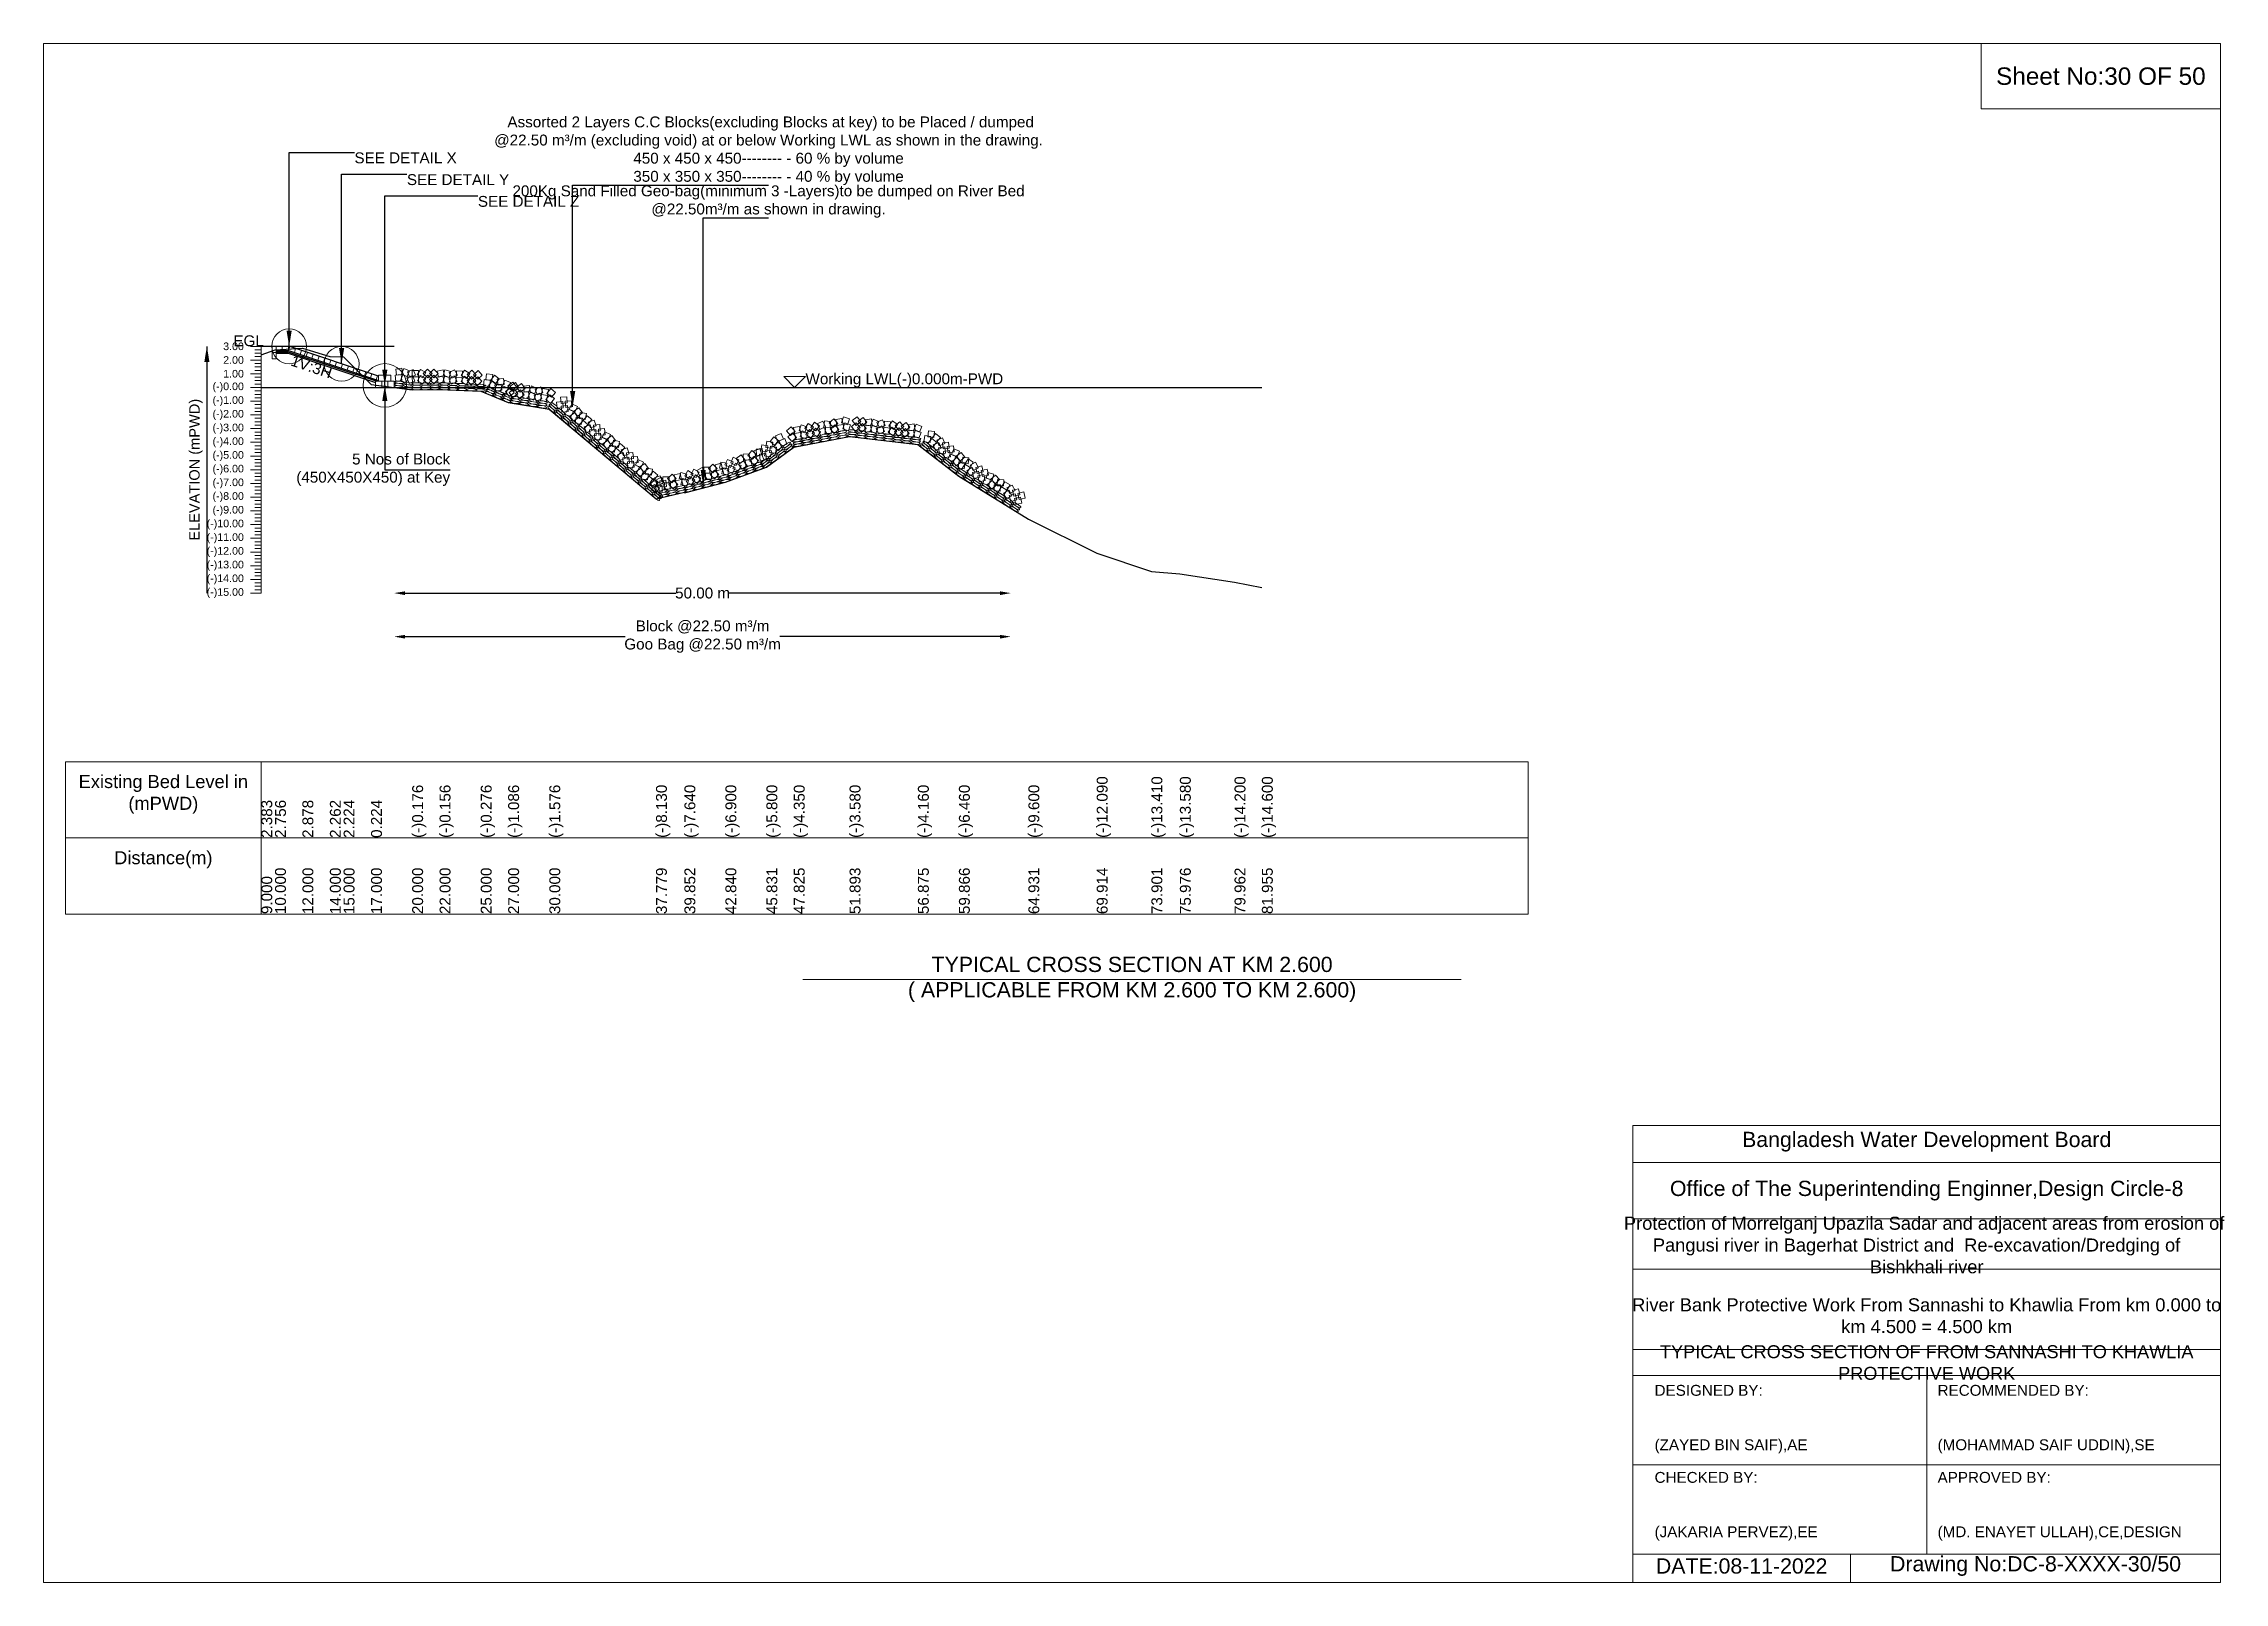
# Model space of a CAD drawing. Header units: inches. Extents: x 89000 to 845017, y -7071 to 0.
# Drawn here: x 535000 to 545017, y -7071 to 0 of the extents above; entities that cross this region are included whole.
import ezdxf

# ---------------------------------------------------------------- set-up
doc = ezdxf.new("R2010")
doc.units = ezdxf.units.IN
doc.header["$LTSCALE"] = 7
doc.header["$MEASUREMENT"] = 0
doc.header["$PDMODE"] = 3
for name, color, linetype, lineweight in [('Cross section Data Border', 7, 'Continuous', 9), ('Cross Section Labels', 7, 'Continuous', 9), ('Existing_Bed_Level for Xsection', 7, 'Continuous', 25), ('Long Section Labels', 7, 'Continuous', 9)]:
    doc.layers.add(name, color=color, linetype=linetype, lineweight=lineweight)
doc.styles.get("Standard").update_dxf_attribs({"font": 'arial.ttf'})
doc.dimstyles.new('Appron Lebeling Style', dxfattribs={"dimtxt": 50, "dimasz": 50, "dimexe": 0.18, "dimexo": 0.0625, "dimgap": 0.09, "dimtad": 0, "dimtih": 1, "dimtoh": 1, "dimdec": 4, "dimzin": 0, "dimdsep": 46, "dimtxsty": 'Standard', "dimcen": 0.09, "dimse1": 1, "dimse2": 1, "dimadec": 0, "dimazin": 0, "dimtfac": 1, "dimtdec": 4, "dimtofl": 0, "dimtmove": 0, "dimatfit": 3, "dimfxl": 1, "dimtolj": 1, "dimtzin": 0, "dimarcsym": 0})
doc.dimstyles.get("Standard").update_dxf_attribs({"dimtxt": 0.18, "dimasz": 0.18, "dimexe": 0.18, "dimexo": 0.0625, "dimgap": 0.09, "dimtad": 0, "dimtih": 1, "dimtoh": 1, "dimdec": 4, "dimzin": 0, "dimdsep": 46, "dimtxsty": 'Standard', "dimcen": 0.09, "dimadec": 0, "dimazin": 0, "dimtfac": 1, "dimtdec": 4, "dimtofl": 0, "dimtmove": 0, "dimatfit": 3, "dimfxl": 1, "dimtolj": 1, "dimtzin": 0, "dimarcsym": 0})

msp = doc.modelspace()

# ---------------------------------------------------------------- texts
at = {"layer": 'Cross section Data Border', "char_height": 60, "width": 800, "attachment_point": 5}
for s, insert in [('Existing Bed Level in (mPWD)', (535550, -3450)), ('Distance(m)', (535550, -3750))]:
    msp.add_mtext(s, dxfattribs=dict(at, insert=insert))
at = {"layer": 'Cross Section Labels'}
for s, insert, char_height, attachment_point in [('Sheet No:30 OF 50', (544450, -150), 80, 5), (' Assorted 2 Layers C.C Blocks(excluding Blocks at key) to be Placed / dumped^J@22.50 m³/m (excluding void) at or below Working LWL as shown in the drawing.^J450 x 450 x 450-------- - 60 % by volume^J350 x 350 x 350-------- - 40 % by volume', (538329.96095, -650), 50, 8), ('SEE DETAIL X', (536427.89043, -500), 50, 1), ('SEE DETAIL Y', (536668.86543, -600), 50, 1), ('SEE DETAIL Z', (536994.89043, -700), 50, 1), ('200Kg Sand Filled Geo-bag(minimum 3 -Layers)to be dumped on River Bed^J@22.50m³/m as shown in drawing.', (538329.96095, -800), 50, 8), ('EGL', (536011.42338, -1391.2), 50, 9), ('Working LWL(-)0.000m-PWD', (538499.84043, -1580.2), 50, 7), ('5 Nos of Block ^J(450X450X450) at Key', (536867.31543, -1958.2), 50, 6), ('TYPICAL CROSS SECTION AT KM 2.600^J( APPLICABLE FROM KM 2.600 TO KM 2.600)', (540000, -4300), 70, 5), ('Bangladesh Water Development Board', (543650, -5046), 70, 5), ('Office of The Superintending Enginner,Design Circle-8', (543650, -5271), 70, 5)]:
    msp.add_mtext(s, dxfattribs=dict(at, insert=insert, char_height=char_height, attachment_point=attachment_point))
at = {"layer": 'Cross Section Labels', "insert": (536238.41675, -1461.24602), "char_height": 50, "attachment_point": 2, "rotation": 341.565051177}
msp.add_mtext('1V:3H', dxfattribs=at)
at = {"layer": 'Cross Section Labels'}
for s, insert, char_height, width, attachment_point in [('Protection of Morrelganj Upazila Sadar and adjacent areas from erosion of  Pangusi river in Bagerhat District and  Re-excavation/Dredging of     Bishkhali river', (543650, -5521), 60, 2800, 5), ('River Bank Protective Work From Sannashi to Khawlia From km 0.000 to km 4.500 = 4.500 km', (543650, -5846), 60, 2700, 5), ('TYPICAL CROSS SECTION OF FROM SANNASHI TO KHAWLIA PROTECTIVE WORK', (543650, -6061), 59.5765532, 2800, 5), ('DESIGNED BY:^J^J^J(ZAYED BIN SAIF),AE', (542400, -6321), 50, 1400, 4), ('RECOMMENDED BY:^J^J^J(MOHAMMAD SAIF UDDIN),SE', (543700, -6321), 50, 1400, 4), ('CHECKED BY:^J^J^J(JAKARIA PERVEZ),EE', (542400, -6721), 50, 1400, 4), ('APPROVED BY:^J^J^J(MD. ENAYET ULLAH),CE,DESIGN', (543700, -6721), 50, 1400, 4), ('DATE:08-11-2022', (542800, -6996), 70, 1400, 5), ('Drawing No:DC-8-XXXX-30/50', (544150, -6996), 70, 2200, 5)]:
    msp.add_mtext(s, dxfattribs=dict(at, insert=insert, char_height=char_height, width=width, attachment_point=attachment_point))
at = {"layer": 'Long Section Labels', "char_height": 35, "attachment_point": 6}
for s, insert in [('3.00', (535920, -1391.2)), ('2.00', (535920, -1454.2)), ('1.00', (535920, -1517.2)), ('(-)0.00', (535920, -1580.2)), ('(-)1.00', (535920, -1643.2)), ('(-)2.00', (535920, -1706.2)), ('(-)3.00', (535920, -1769.2)), ('(-)4.00', (535920, -1832.2)), ('(-)5.00', (535920, -1895.2)), ('(-)6.00', (535920, -1958.2)), ('(-)7.00', (535920, -2021.2)), ('(-)8.00', (535920, -2084.2)), ('(-)10.00', (535920, -2210.2)), ('(-)9.00', (535920, -2147.2)), ('(-)11.00', (535920, -2273.2)), ('(-)12.00', (535920, -2336.2)), ('(-)13.00', (535920, -2399.2)), ('(-)14.00', (535920, -2462.2)), ('(-)15.00', (535920, -2525.2))]:
    msp.add_mtext(s, dxfattribs=dict(at, insert=insert))
at = {"layer": 'Long Section Labels', "rotation": 90}
for s, insert, char_height, attachment_point in [('ELEVATION (mPWD)', (535700, -1958.2), 48, 5), ('(-)12.090', (539837.55121, -3650), 50, 1), ('(-)13.410', (540088.78992, -3650), 50, 1), ('(-)13.580', (540219.48606, -3650), 50, 1), ('(-)14.200', (540470.58566, -3650), 50, 1), ('(-)14.600', (540596.16836, -3650), 50, 1), ('2.383', (536000, -3650), 50, 1), ('2.756', (536063.00425, -3650), 50, 1), ('2.878', (536189.00131, -3650), 50, 1), ('2.262', (536314.99838, -3650), 50, 1), ('2.224', (536378.00263, -3650), 50, 1), ('0.224', (536503.99969, -3650), 50, 1), ('(-)0.176', (536693.001, -3650), 50, 1), ('(-)0.156', (536819.0095, -3650), 50, 1), ('(-)0.276', (537008.01081, -3650), 50, 1), ('(-)1.086', (537134.00788, -3650), 50, 1), ('(-)1.576', (537323.00919, -3650), 50, 1), ('(-)8.130', (537813.05452, -3650), 50, 1), ('(-)7.640', (537943.65301, -3650), 50, 1), ('(-)6.900', (538131.94106, -3650), 50, 1), ('(-)5.800', (538320.32215, -3650), 50, 1), ('(-)4.350', (538445.95261, -3650), 50, 1), ('(-)3.580', (538702.25965, -3650), 50, 1), ('(-)4.160', (539016.13678, -3650), 50, 1), ('(-)6.460', (539204.55293, -3650), 50, 1), ('(-)9.600', (539523.63453, -3650), 50, 1), ('10.000', (536063.00425, -4000), 50, 1), ('12.000', (536189.00131, -4000), 50, 1), ('14.000', (536314.99838, -4000), 50, 1), ('15.000', (536378.00263, -4000), 50, 1), ('17.000', (536503.99969, -4000), 50, 1), ('20.000', (536693.001, -4000), 50, 1), ('22.000', (536819.0095, -4000), 50, 1), ('25.000', (537008.01081, -4000), 50, 1), ('27.000', (537134.00788, -4000), 50, 1), ('30.000', (537323.00919, -4000), 50, 1), ('37.779', (537813.05452, -4000), 50, 1), ('39.852', (537943.65301, -4000), 50, 1), ('39.852', (537943.65301, -4000), 50, 1), ('42.840', (538131.94106, -4000), 50, 1), ('45.831', (538320.32215, -4000), 50, 1), ('47.825', (538445.95261, -4000), 50, 1), ('51.893', (538702.25965, -4000), 50, 1), ('56.875', (539016.13678, -4000), 50, 1), ('59.866', (539204.55293, -4000), 50, 1), ('64.931', (539523.63453, -4000), 50, 1), ('69.914', (539837.55121, -4000), 50, 1), ('73.901', (540088.78992, -4000), 50, 1), ('75.976', (540219.48606, -4000), 50, 1), ('79.962', (540470.58566, -4000), 50, 1), ('81.955', (540596.16836, -4000), 50, 1), ('9.000', (536000, -4000), 50, 1)]:
    msp.add_mtext(s, dxfattribs=dict(at, insert=insert, char_height=char_height, attachment_point=attachment_point))

# ---------------------------------------------------------------- blocks, each defined once
blk = doc.blocks.new('*D315')
at = {"layer": 'Cross Section Labels', "color": 0, "lineweight": -2, "transparency": 16777216}
for p, q in [((536660, -2525), (537904, -2525)), ((539393, -2525), (538149, -2525))]:
    blk.add_line(p, q, dxfattribs=at)
at = {"layer": 'Cross Section Labels', "color": 0, "transparency": 16777216}
for points in [[(536660, -2517), (536660, -2534), (536610, -2525)], [(539393, -2517), (539393, -2534), (539443, -2525)]]:
    blk.add_solid(points, dxfattribs=at)
at = {"layer": 'Defpoints', "color": 0, "transparency": 16777216}
for p in [(536610, -1580), (539443, -2135), (539443, -2525)]:
    blk.add_point(p, dxfattribs=at)
at = {"layer": 'Cross Section Labels', "color": 0, "transparency": 16777216, "insert": (538027, -2525), "char_height": 50, "attachment_point": 5}
blk.add_mtext('\\A1;50.00 m', dxfattribs=at)
blk = doc.blocks.new('*D316')
at = {"layer": 'Cross Section Labels', "color": 0, "lineweight": -2, "transparency": 16777216}
for p, q in [((536660, -2725), (537671, -2725)), ((539393, -2725), (538382, -2725))]:
    blk.add_line(p, q, dxfattribs=at)
at = {"layer": 'Cross Section Labels', "color": 0, "transparency": 16777216}
for points in [[(536660, -2717), (536660, -2734), (536610, -2725)], [(539393, -2717), (539393, -2734), (539443, -2725)]]:
    blk.add_solid(points, dxfattribs=at)
at = {"layer": 'Defpoints', "color": 0, "transparency": 16777216}
for p in [(536610, -1580), (539443, -2135), (539443, -2725)]:
    blk.add_point(p, dxfattribs=at)
at = {"layer": 'Cross Section Labels', "color": 0, "transparency": 16777216, "insert": (538027, -2725), "char_height": 50, "attachment_point": 5}
blk.add_mtext('\\A1;Block @22.50 m³/m ^JGoo Bag @22.50 m³/m ', dxfattribs=at)

# ---------------------------------------------------------------- dimensions: what is measured, and where the dimension line sits
at = {"layer": 'Cross Section Labels'}
for base, text, picture, middle in [((539443.18732, -2525.2), '50.00 m', '*D315', (538026.51387, -2525.2)), ((539443.18732, -2725.2), 'Block @22.50 m³/m ^JGoo Bag @22.50 m³/m ', '*D316', (538026.51387, -2725.2))]:
    dim = msp.add_linear_dim(base=base, p1=(536609.84043, -1580.2), p2=(539443.18732, -2135.1254), text=text, dimstyle='Appron Lebeling Style', dxfattribs=at)
    dim.commit()
    dim.dimension.update_dxf_attribs({"geometry": picture, "text_midpoint": middle})

# ---------------------------------------------------------------- linework, layer by layer
at = {"layer": 'Cross section Data Border'}
msp.add_lwpolyline([(535100, -3300), (541818.81027, -3300), (541818.81027, -4000), (535100, -4000)], close=True, dxfattribs=at)
for points in [[(536000, -3300), (536000, -4000)], [(535100, -3650), (541818.81027, -3650)]]:
    msp.add_lwpolyline(points, dxfattribs=at)
at = {"layer": 'Cross Section Labels'}
for points in [[(535000, 0), (545000, 0), (545000, -7071), (535000, -7071)], [(543900, 0), (545000, 0), (545000, -300), (543900, -300)], [(538449.84043, -1580.2), (538499.84043, -1530.2), (538399.84043, -1530.2)]]:
    msp.add_lwpolyline(points, close=True, dxfattribs=at)
for points in [[(538488, -4300), (540000, -4300), (541512, -4300)], [(542300, -7071), (542300, -4971), (545000, -4971)], [(542300, -5141), (545000, -5141)], [(542300, -5401), (545000, -5401)], [(542300, -5631), (545000, -5631)], [(542300, -6001), (545000, -6001)], [(542300, -6121), (545000, -6121)], [(543650, -6121), (543650, -6941)], [(542300, -6531), (545000, -6531)], [(542300, -6941), (545000, -6941)], [(543300, -6941), (543300, -7071)]]:
    msp.add_lwpolyline(points, dxfattribs=at)
for centre, radius in [((536127.89043, -1391.2), 80), ((536368.86543, -1471.525), 80), ((536567.31543, -1570.75), 100)]:
    msp.add_circle(centre, radius, dxfattribs=at)
at = {"layer": 'Existing_Bed_Level for Xsection'}
for points in [[(536609.84043, -1391.2), (536000, -1391.2)], [(536000, -1430.071), (536063.00425, -1406.572), (536189.00131, -1398.886), (536314.99838, -1437.694), (536378.00263, -1440.088), (536503.99969, -1566.088), (536693.001, -1591.288), (536819.0095, -1590.028), (537008.01081, -1597.588), (537134.00788, -1648.618), (537323.00919, -1679.488), (537813.05452, -2092.39), (537943.65301, -2061.52), (537943.65301, -2064.04), (538131.94106, -2014.9), (538320.32215, -1945.6), (538445.95261, -1854.25), (538702.25965, -1805.74), (539016.13678, -1842.28), (539204.55293, -1987.18), (539523.63453, -2185), (539837.55121, -2341.87), (540088.78992, -2425.03), (540219.48606, -2435.74), (540470.58566, -2474.8), (540596.16836, -2500)], [(536538.96543, -1528.225), (536130.80008, -1392.16989), (536127.89043, -1391.2), (536124.82338, -1391.2), (536068.12338, -1391.2)], [(536068.12338, -1410.1), (536124.82338, -1410.1), (536538.96543, -1548.14735)], [(536068.12338, -1416.4), (536123.80103, -1416.4), (536530.15103, -1551.85)], [(536068.12338, -1422.7), (536122.77868, -1422.7), (536524.79043, -1556.70392)], [(536000, -1580.2), (540596.16836, -1580.2)]]:
    msp.add_lwpolyline(points, dxfattribs=at)
at = {"layer": 'Long Section Labels'}
for points in [[(536000, -1391.2), (535950, -1391.2)], [(536000, -2525.2), (536000, -2462.2), (536000, -2399.2), (536000, -2336.2), (536000, -2273.2), (536000, -2210.2), (536000, -2147.2), (536000, -2084.2), (536000, -2021.2), (536000, -1958.2), (536000, -1895.2), (536000, -1832.2), (536000, -1769.2), (536000, -1706.2), (536000, -1643.2), (536000, -1580.2), (536000, -1517.2), (536000, -1454.2), (536000, -1391.2)], [(536000, -1454.2), (535950, -1454.2)], [(536000, -1406.95), (535970, -1406.95)], [(536000, -1422.7), (535970, -1422.7)], [(536000, -1438.45), (535970, -1438.45)], [(536000, -1469.95), (535970, -1469.95)], [(536000, -1485.7), (535970, -1485.7)], [(536000, -1501.45), (535970, -1501.45)], [(536000, -1517.2), (535950, -1517.2)], [(536000, -1580.2), (535950, -1580.2)], [(536000, -1532.95), (535970, -1532.95)], [(536000, -1548.7), (535970, -1548.7)], [(536000, -1564.45), (535970, -1564.45)], [(536000, -1595.95), (535970, -1595.95)], [(536000, -1643.2), (535950, -1643.2)], [(536000, -1611.7), (535970, -1611.7)], [(536000, -1627.45), (535970, -1627.45)], [(536000, -1658.95), (535970, -1658.95)], [(536000, -1674.7), (535970, -1674.7)], [(536000, -1690.45), (535970, -1690.45)], [(536000, -1706.2), (535950, -1706.2)], [(536000, -1769.2), (535950, -1769.2)], [(536000, -1721.95), (535970, -1721.95)], [(536000, -1737.7), (535970, -1737.7)], [(536000, -1753.45), (535970, -1753.45)], [(536000, -1784.95), (535970, -1784.95)], [(536000, -1800.7), (535970, -1800.7)], [(536000, -1832.2), (535950, -1832.2)], [(536000, -1895.2), (535950, -1895.2)], [(536000, -1816.45), (535970, -1816.45)], [(536000, -1847.95), (535970, -1847.95)], [(536000, -1863.7), (535970, -1863.7)], [(536000, -1879.45), (535970, -1879.45)], [(536000, -1958.2), (535950, -1958.2)], [(536000, -1910.95), (535970, -1910.95)], [(536000, -1926.7), (535970, -1926.7)], [(536000, -1942.45), (535970, -1942.45)], [(536000, -1973.95), (535970, -1973.95)], [(536000, -1989.7), (535970, -1989.7)], [(536000, -2021.2), (535950, -2021.2)], [(536000, -2084.2), (535950, -2084.2)], [(536000, -2005.45), (535970, -2005.45)], [(536000, -2036.95), (535970, -2036.95)], [(536000, -2052.7), (535970, -2052.7)], [(536000, -2068.45), (535970, -2068.45)], [(536000, -2099.95), (535970, -2099.95)], [(536000, -2147.2), (535950, -2147.2)], [(536000, -2115.7), (535970, -2115.7)], [(536000, -2131.45), (535970, -2131.45)], [(536000, -2162.95), (535970, -2162.95)], [(536000, -2178.7), (535970, -2178.7)], [(536000, -2194.45), (535970, -2194.45)], [(536000, -2210.2), (535950, -2210.2)], [(536000, -2273.2), (535950, -2273.2)], [(536000, -2225.95), (535970, -2225.95)], [(536000, -2241.7), (535970, -2241.7)], [(536000, -2257.45), (535970, -2257.45)], [(536000, -2288.95), (535970, -2288.95)], [(536000, -2336.2), (535950, -2336.2)], [(536000, -2399.2), (535950, -2399.2)], [(536000, -2304.7), (535970, -2304.7)], [(536000, -2320.45), (535970, -2320.45)], [(536000, -2351.95), (535970, -2351.95)], [(536000, -2367.7), (535970, -2367.7)], [(536000, -2383.45), (535970, -2383.45)], [(536000, -2462.2), (535950, -2462.2)], [(536000, -2414.95), (535970, -2414.95)], [(536000, -2430.7), (535970, -2430.7)], [(536000, -2446.45), (535970, -2446.45)], [(536000, -2477.95), (535970, -2477.95)], [(536000, -2493.7), (535970, -2493.7)], [(536000, -2525.2), (535950, -2525.2)], [(536000, -2509.45), (535970, -2509.45)]]:
    msp.add_lwpolyline(points, dxfattribs=at)
for points in [[(536068.12338, -1391.2), (536049.22338, -1391.2), (536049.22338, -1419.55), (536068.12338, -1419.55)], [(536096.47338, -1391.2), (536068.12338, -1391.2), (536068.12338, -1410.1), (536096.47338, -1410.1)], [(536124.82338, -1391.2), (536096.47338, -1391.2), (536096.47338, -1410.1), (536124.82338, -1410.1)], [(536157.69526, -1401.13494), (536130.80008, -1392.16989), (536124.82338, -1410.1), (536151.71855, -1419.06506)], [(536184.59043, -1410.1), (536157.69526, -1401.13494), (536151.71855, -1419.06506), (536178.61372, -1428.03011)], [(536068.12338, -1419.55), (536049.22338, -1419.55), (536049.22338, -1447.9), (536068.12338, -1447.9)], [(536211.4856, -1419.06506), (536184.59043, -1410.1), (536178.61372, -1428.03011), (536205.50889, -1436.99517)], [(536238.38077, -1428.03011), (536211.4856, -1419.06506), (536205.50889, -1436.99517), (536232.40407, -1445.96023)], [(536265.27594, -1436.99517), (536238.38077, -1428.03011), (536232.40407, -1445.96023), (536259.29924, -1454.92529)], [(536292.17111, -1445.96023), (536265.27594, -1436.99517), (536259.29924, -1454.92529), (536286.19441, -1463.89034)], [(536319.06628, -1454.92529), (536292.17111, -1445.96023), (536286.19441, -1463.89034), (536313.08958, -1472.8554)], [(536345.96146, -1463.89034), (536319.06628, -1454.92529), (536313.08958, -1472.8554), (536339.98475, -1481.82046)], [(536372.85663, -1472.8554), (536345.96146, -1463.89034), (536339.98475, -1481.82046), (536366.87992, -1490.78551)], [(536399.7518, -1481.82046), (536372.85663, -1472.8554), (536366.87992, -1490.78551), (536393.77509, -1499.75057)], [(536426.64697, -1490.78551), (536399.7518, -1481.82046), (536393.77509, -1499.75057), (536420.67027, -1508.71563)], [(536453.54214, -1499.75057), (536426.64697, -1490.78551), (536420.67027, -1508.71563), (536447.56544, -1517.68069)], [(536480.43731, -1508.71563), (536453.54214, -1499.75057), (536447.56544, -1517.68069), (536474.46061, -1526.64574)], [(536645.98427, -1492.18706), (536617.87148, -1495.84671), (536621.53112, -1523.9595), (536649.64392, -1520.29986)], [(536680.39372, -1504.18295), (536654.22186, -1493.28539), (536643.32431, -1519.45725), (536669.49616, -1530.3548)], [(536697.67343, -1497.06369), (536671.4571, -1507.85381), (536682.24723, -1534.07014), (536708.46355, -1523.28001)], [(536721.61482, -1502.16744), (536693.26624, -1502.45091), (536693.5497, -1530.79949), (536721.89828, -1530.51602)], [(536755.23818, -1510.80667), (536730.53752, -1496.89266), (536716.6235, -1521.59332), (536741.32417, -1535.50734)], [(536764.08697, -1495.87098), (536744.23387, -1516.10899), (536764.47189, -1535.96209), (536784.32498, -1515.72407)], [(536812.6734, -1515.42464), (536792.41959, -1495.58767), (536772.58261, -1515.84149), (536792.83643, -1535.67846)], [(536835.41051, -1498.59268), (536807.75639, -1504.83541), (536813.99911, -1532.48954), (536841.65324, -1526.24681)], [(536870.78152, -1507.3564), (536843.71436, -1498.92484), (536835.2828, -1525.992), (536862.34996, -1534.42356)], [(536887.32915, -1498.67029), (536862.22251, -1511.83765), (536875.38987, -1536.94428), (536900.49651, -1523.77692)], [(536957.56687, -1515.6514), (536933.59214, -1500.52079), (536918.46154, -1524.49552), (536942.43626, -1539.62612)], [(536967.15074, -1501.1764), (536946.31141, -1520.39735), (536965.53236, -1541.23668), (536986.37169, -1522.01573)], [(537014.69968, -1523.13287), (536995.46214, -1502.30885), (536974.63812, -1521.54639), (536993.87566, -1542.3704)], [(536507.33249, -1517.68069), (536480.43731, -1508.71563), (536474.46061, -1526.64574), (536501.35578, -1535.6108)], [(536534.22766, -1526.64574), (536507.33249, -1517.68069), (536501.35578, -1535.6108), (536528.25095, -1544.57586)], [(536553.14043, -1551.85), (536524.79043, -1551.85), (536524.79043, -1580.2), (536553.14043, -1580.2)], [(536567.31543, -1523.5), (536538.96543, -1523.5), (536538.96543, -1551.85), (536567.31543, -1551.85)], [(536581.49043, -1551.85), (536553.14043, -1551.85), (536553.14043, -1580.2), (536581.49043, -1580.2)], [(536595.66543, -1523.5), (536567.31543, -1523.5), (536567.31543, -1551.85), (536595.66543, -1551.85)], [(536609.84043, -1551.85), (536581.49043, -1551.85), (536581.49043, -1580.2), (536609.84043, -1580.2)], [(536642.23746, -1520.28837), (536614.12466, -1523.94802), (536617.78431, -1552.06082), (536645.89711, -1548.40117)], [(536676.6469, -1532.28426), (536650.47505, -1521.38671), (536639.5775, -1547.55856), (536665.74935, -1558.45611)], [(536693.92661, -1525.165), (536667.71029, -1535.95513), (536678.50041, -1562.17145), (536704.71674, -1551.38133)], [(536721.89828, -1530.51602), (536693.5497, -1530.79949), (536693.83317, -1559.14807), (536722.18175, -1558.86461)], [(536755.52165, -1539.15526), (536730.82099, -1525.24124), (536716.90697, -1549.94191), (536741.60763, -1563.85592)], [(536764.37043, -1524.21956), (536744.51734, -1544.45757), (536764.75535, -1564.31067), (536784.60845, -1544.07265)], [(536812.95687, -1543.77323), (536792.70305, -1523.93625), (536772.86608, -1544.19007), (536793.1199, -1564.02704)], [(536834.27743, -1526.92003), (536806.6233, -1533.16276), (536812.86603, -1560.81689), (536840.52016, -1554.57416)], [(536869.64844, -1535.68375), (536842.58128, -1527.25218), (536834.14971, -1554.31934), (536861.21687, -1562.75091)], [(536886.19606, -1526.99763), (536861.08943, -1540.165), (536874.25679, -1565.27163), (536899.36342, -1552.10427)], [(536923.28399, -1533.67059), (536894.95664, -1532.5375), (536893.82355, -1560.86485), (536922.1509, -1561.99793)], [(536924.41707, -1505.34324), (536896.08973, -1504.21015), (536894.95664, -1532.5375), (536923.28399, -1533.67059)], [(536956.43378, -1543.97874), (536932.45906, -1528.84814), (536917.32846, -1552.82286), (536941.30318, -1567.95347)], [(536966.01765, -1529.50375), (536945.17833, -1548.7247), (536964.39928, -1569.56403), (536985.2386, -1550.34308)], [(537013.56659, -1551.46021), (536994.32905, -1530.6362), (536973.50504, -1549.87374), (536992.74258, -1570.69775)], [(537052.33085, -1546.84666), (537024.1944, -1543.37353), (537020.72127, -1571.50999), (537048.85772, -1574.98311)], [(537062.97315, -1520.56998), (537034.8367, -1517.09685), (537031.36358, -1545.23331), (537059.50003, -1548.70643)], [(537082.65703, -1567.05145), (537060.03357, -1549.96633), (537042.94845, -1572.5898), (537065.57191, -1589.67492)], [(537093.29934, -1540.77477), (537070.67587, -1523.68965), (537053.59075, -1546.31312), (537076.21422, -1563.39824)], [(537101.16679, -1564.47053), (537073.08703, -1568.37556), (537076.99205, -1596.45532), (537105.07181, -1592.5503)], [(537111.8091, -1538.19385), (537083.72933, -1542.09888), (537087.63435, -1570.17864), (537115.71412, -1566.27362)], [(537133.81559, -1583.28804), (537107.53891, -1572.64574), (537096.89661, -1598.92242), (537123.17329, -1609.56472)], [(537144.45789, -1557.01136), (537118.18121, -1546.36906), (537107.53891, -1572.64574), (537133.81559, -1583.28804)], [(537161.52923, -1604.19548), (537144.08073, -1581.85108), (537121.73633, -1599.29959), (537139.18483, -1621.64399)], [(537172.17153, -1577.9188), (537154.72303, -1555.5744), (537132.37863, -1573.02291), (537149.82713, -1595.36731)], [(537162.30086, -1586.00846), (537139.27853, -1602.5522), (537155.82227, -1625.57452), (537178.84459, -1609.03078)], [(537166.87077, -1558.02921), (537143.84845, -1574.57295), (537160.39218, -1597.59527), (537183.4145, -1581.05153)], [(537206.82641, -1613.58494), (537190.26435, -1590.5758), (537167.25521, -1607.13786), (537183.81727, -1630.147)], [(537211.39633, -1585.60569), (537194.83426, -1562.59655), (537171.82512, -1579.15861), (537188.38719, -1602.16776)], [(537227.70759, -1599.41076), (537199.4995, -1602.24378), (537202.33253, -1630.45187), (537230.54062, -1627.61885)], [(537232.27751, -1571.43151), (537204.06941, -1574.26453), (537206.90244, -1602.47262), (537235.11053, -1599.6396)], [(537261.75016, -1612.41132), (537235.9094, -1600.75038), (537224.24846, -1626.59114), (537250.08922, -1638.25208)], [(537266.32007, -1584.43207), (537240.47931, -1572.77113), (537228.81837, -1598.61189), (537254.65913, -1610.27283)], [(537283.80128, -1577.823), (537257.27958, -1587.83908), (537267.29567, -1614.36078), (537293.81736, -1604.3447)], [(537319.8023, -1588.95713), (537291.82305, -1584.38722), (537287.25314, -1612.36647), (537315.23239, -1616.93638)], [(537351.45231, -1603.22052), (537329.49578, -1585.28638), (537311.56164, -1607.24291), (537333.51816, -1625.17705)], [(537279.23137, -1605.80225), (537252.70967, -1615.81833), (537262.72575, -1642.34003), (537289.24745, -1632.32395)], [(537315.23239, -1616.93638), (537287.25314, -1612.36647), (537282.68323, -1640.34572), (537310.66248, -1644.91563)], [(537346.88239, -1631.19977), (537324.92587, -1613.26563), (537306.99172, -1635.22216), (537328.94825, -1653.1563)], [(537384.70871, -1644.71045), (537356.46066, -1647.1125), (537358.8627, -1675.36055), (537387.11076, -1672.95851)], [(537402.97597, -1623.03028), (537374.72792, -1625.43233), (537377.12996, -1653.68038), (537405.37802, -1651.27834)], [(537408.80121, -1691.21356), (537406.37667, -1662.96743), (537378.13054, -1665.39196), (537380.55508, -1693.6381)], [(537433.99614, -1689.74835), (537408.32438, -1677.71993), (537396.29595, -1703.39169), (537421.96771, -1715.42012)], [(537427.06847, -1669.53339), (537424.64393, -1641.28726), (537396.3978, -1643.7118), (537398.82234, -1671.95793)], [(537452.2634, -1668.06818), (537426.59164, -1656.03976), (537414.56321, -1681.71152), (537440.23497, -1693.73995)], [(537456.5603, -1718.36251), (537440.35144, -1695.1032), (537417.09213, -1711.31205), (537433.30099, -1734.57136)], [(537474.82756, -1696.68234), (537458.6187, -1673.42303), (537435.35939, -1689.63188), (537451.56825, -1712.8912)], [(537493.22502, -1699.96953), (537465.3188, -1694.97299), (537460.32226, -1722.87921), (537488.22848, -1727.87575)], [(537474.95776, -1721.6497), (537447.05154, -1716.65316), (537442.05501, -1744.55938), (537469.96123, -1749.55592)], [(537500.16027, -1749.66535), (537478.4801, -1731.39809), (537460.21284, -1753.07826), (537481.89301, -1771.34551)], [(537518.42753, -1727.98518), (537496.74736, -1709.71792), (537478.4801, -1731.39809), (537500.16027, -1749.66535)], [(537520.02279, -1778.13721), (537510.36488, -1751.483), (537483.71066, -1761.14091), (537493.36857, -1787.79512)], [(537538.29004, -1756.45704), (537528.63214, -1729.80283), (537501.97792, -1739.46074), (537511.63583, -1766.11495)], [(537536.4699, -1772.58127), (537508.22184, -1774.98331), (537510.62389, -1803.23137), (537538.87194, -1800.82932)], [(537554.73716, -1750.9011), (537526.4891, -1753.30314), (537528.89114, -1781.5512), (537557.1392, -1779.14916)], [(537560.5624, -1819.08438), (537558.13786, -1790.83824), (537529.89172, -1793.26278), (537532.31626, -1821.50891)], [(537578.82966, -1797.40421), (537576.40512, -1769.15807), (537548.15898, -1771.58261), (537550.58352, -1799.82875)], [(537604.02458, -1795.939), (537578.35282, -1783.91057), (537566.32439, -1809.58234), (537591.99616, -1821.61076)], [(537626.58874, -1824.55316), (537610.37989, -1801.29385), (537587.12058, -1817.5027), (537603.32943, -1840.76201)], [(538387.8303, -1791.8195), (538361.36518, -1801.98414), (538371.52982, -1828.44926), (538397.99494, -1818.28462)], [(538434.26008, -1760.77863), (538412.76149, -1779.25925), (538431.24211, -1800.75783), (538452.7407, -1782.27721)], [(538439.53215, -1788.63411), (538418.03357, -1807.11473), (538436.51419, -1828.61331), (538458.01277, -1810.13269)], [(538471.89828, -1758.93238), (538444.0428, -1764.20445), (538449.31487, -1792.05993), (538477.17035, -1786.78786)], [(538477.17035, -1786.78786), (538449.31487, -1792.05993), (538454.58695, -1819.91541), (538482.44242, -1814.64334)], [(538506.51763, -1761.51447), (538479.75244, -1752.16851), (538470.40648, -1778.9337), (538497.17167, -1788.27966)], [(538511.78971, -1789.36995), (538485.02452, -1780.02399), (538475.67855, -1806.78918), (538502.44374, -1816.13514)], [(538512.59746, -1745.25373), (538496.61925, -1768.67209), (538520.03761, -1784.65029), (538536.01582, -1761.23194)], [(538517.86953, -1773.10921), (538501.89133, -1796.52757), (538525.30968, -1812.50577), (538541.28789, -1789.08742)], [(538563.86833, -1755.94418), (538540.43725, -1739.98463), (538524.4777, -1763.4157), (538547.90878, -1779.37525)], [(538569.1404, -1783.79966), (538545.70933, -1767.84011), (538529.74978, -1791.27118), (538553.18085, -1807.23073)], [(538578.64463, -1735.48465), (538553.10528, -1747.79174), (538565.41236, -1773.33108), (538590.95171, -1761.024)], [(538583.9167, -1763.34013), (538558.37735, -1775.64722), (538570.68444, -1801.18656), (538596.22378, -1788.87948)], [(538615.08057, -1736.06197), (538586.81015, -1733.9392), (538584.68738, -1762.20962), (538612.9578, -1764.33239)], [(538620.35264, -1763.91745), (538592.08222, -1761.79468), (538589.95946, -1790.0651), (538618.22987, -1792.18787)], [(538629.24844, -1723.87412), (538607.74985, -1742.35474), (538626.23047, -1763.85333), (538647.72906, -1745.37271)], [(538634.52051, -1751.7296), (538613.02192, -1770.21022), (538631.50254, -1791.70881), (538653.00113, -1773.22819)], [(538666.88664, -1722.02787), (538639.03116, -1727.29995), (538644.30323, -1755.15543), (538672.15871, -1749.88335)], [(538672.15871, -1749.88335), (538644.30323, -1755.15543), (538649.5753, -1783.01091), (538677.43078, -1777.73883)], [(538701.50599, -1724.60997), (538674.7408, -1715.264), (538665.39484, -1742.02919), (538692.16003, -1751.37516)], [(538706.77806, -1752.46545), (538680.01287, -1743.11948), (538670.66691, -1769.88467), (538697.4321, -1779.23064)], [(538733.11996, -1742.53303), (538710.8829, -1760.11812), (538728.46799, -1782.35518), (538750.70505, -1764.77009)], [(538736.39819, -1714.3732), (538714.16112, -1731.9583), (538731.74622, -1754.19536), (538753.98328, -1736.61026)], [(538778.86673, -1768.03246), (538761.26393, -1745.80941), (538739.04088, -1763.4122), (538756.64367, -1785.63526)], [(538782.14495, -1739.87263), (538764.54215, -1717.64958), (538742.3191, -1735.25238), (538759.9219, -1757.47543)], [(538799.0739, -1752.91288), (538771.02595, -1757.04029), (538775.15336, -1785.08823), (538803.2013, -1780.96083)], [(538802.35212, -1724.75306), (538774.30418, -1728.88046), (538778.43158, -1756.9284), (538806.47952, -1752.801)], [(538833.67837, -1764.33397), (538807.32864, -1753.87386), (538796.86853, -1780.2236), (538823.21827, -1790.6837)], [(538836.9566, -1736.17414), (538810.60686, -1725.71404), (538800.14675, -1752.06377), (538826.49649, -1762.52388)], [(538850.83711, -1756.92788), (538824.80414, -1768.15318), (538836.02944, -1794.18614), (538862.06241, -1782.96084)], [(538854.11533, -1728.76805), (538828.08237, -1739.99335), (538839.30767, -1766.02631), (538865.34063, -1754.80101)], [(538887.31213, -1766.39443), (538859.1523, -1763.11621), (538855.87408, -1791.27603), (538884.0339, -1794.55426)], [(538890.59035, -1738.23461), (538862.43053, -1734.95638), (538859.1523, -1763.11621), (538887.31213, -1766.39443)], [(538919.58465, -1779.18705), (538896.82651, -1762.28173), (538879.9212, -1785.03987), (538902.67934, -1801.94519)], [(538922.86288, -1751.02722), (538900.10474, -1734.12191), (538883.19942, -1756.88005), (538905.95756, -1773.78536)], [(538930.23873, -1765.48061), (538908.00167, -1783.0657), (538925.58677, -1805.30276), (538947.82383, -1787.71767)], [(538933.51696, -1737.32078), (538911.2799, -1754.90588), (538928.86499, -1777.14294), (538951.10205, -1759.55784)], [(538975.9855, -1790.98004), (538958.3827, -1768.75699), (538936.15965, -1786.35978), (538953.76245, -1808.58283)], [(538979.26373, -1762.82021), (538961.66093, -1740.59716), (538939.43788, -1758.19996), (538957.04067, -1780.42301)], [(538996.19267, -1775.86046), (538968.14473, -1779.98787), (538972.27213, -1808.03581), (539000.32007, -1803.9084)], [(538999.47089, -1747.70064), (538971.42295, -1751.82804), (538975.55036, -1779.87598), (539003.5983, -1775.74858)], [(539030.79715, -1787.28155), (539004.44741, -1776.82144), (538993.9873, -1803.17118), (539020.33704, -1813.63128)], [(539034.07537, -1759.12172), (539007.72564, -1748.66161), (538997.26553, -1775.01135), (539023.61527, -1785.47146)], [(539075.50097, -1805.09566), (539047.39976, -1801.3481), (539043.65219, -1829.44931), (539071.75341, -1833.19687)], [(539092.78361, -1782.62272), (539064.6824, -1778.87516), (539060.93483, -1806.97637), (539089.03605, -1810.72394)], [(539119.20995, -1809.48704), (539096.73701, -1792.2044), (539079.45437, -1814.67734), (539101.92731, -1831.95998)], [(537585.75732, -1817.61917), (537560.08556, -1805.59074), (537548.05713, -1831.26251), (537573.7289, -1843.29093)], [(537608.32148, -1846.23332), (537592.11263, -1822.97401), (537568.85332, -1839.18287), (537585.06217, -1862.44218)], [(537626.71895, -1849.52051), (537598.81273, -1844.52398), (537593.81619, -1872.4302), (537621.72241, -1877.42673)], [(537651.92145, -1877.53616), (537630.24128, -1859.2689), (537611.97402, -1880.94907), (537633.65419, -1899.21633)], [(537644.98621, -1827.84035), (537617.07999, -1822.84381), (537612.08345, -1850.75003), (537639.98967, -1855.74657)], [(537670.18871, -1855.85599), (537648.50854, -1837.58873), (537630.24128, -1859.2689), (537651.92145, -1877.53616)], [(537671.78397, -1906.00803), (537662.12606, -1879.35381), (537635.47184, -1889.01172), (537645.12975, -1915.66594)], [(537690.05123, -1884.32786), (537680.39332, -1857.67364), (537653.7391, -1867.33155), (537663.39701, -1893.98577)], [(537688.23108, -1900.45208), (537659.98302, -1902.85413), (537662.38507, -1931.10219), (537690.63313, -1928.70014)], [(537706.49834, -1878.77192), (537678.25028, -1881.17396), (537680.65233, -1909.42202), (537708.90039, -1907.01997)], [(537730.59084, -1925.27502), (537728.1663, -1897.02889), (537699.92017, -1899.45343), (537702.34471, -1927.69956)], [(538193.72197, -1912.6178), (538167.98234, -1900.73529), (538156.09983, -1926.47492), (538181.83946, -1938.35743)], [(538204.9268, -1890.00402), (538181.7632, -1906.34936), (538198.10854, -1929.51296), (538221.27214, -1913.16762)], [(538240.96025, -1884.57246), (538212.72628, -1887.13482), (538215.28863, -1915.36878), (538243.5226, -1912.80643)], [(538252.9273, -1870.21761), (538234.76606, -1891.98666), (538256.53512, -1910.1479), (538274.69636, -1888.37885)], [(538262.71517, -1896.82438), (538244.55393, -1918.59343), (538266.32298, -1936.75467), (538284.48422, -1914.98562)], [(538289.74743, -1862.19757), (538263.14066, -1871.98544), (538272.92853, -1898.59221), (538299.5353, -1888.80434)], [(538300.56358, -1861.23318), (538272.37181, -1864.22433), (538275.36296, -1892.4161), (538303.55473, -1889.42495)], [(538299.5353, -1888.80434), (538272.92853, -1898.59221), (538282.71639, -1925.19898), (538309.32316, -1915.41111)], [(538317.23614, -1884.16238), (538289.04438, -1887.15353), (538292.03553, -1915.34529), (538320.22729, -1912.35414)], [(538299.10964, -1843.93399), (538294.67438, -1871.9349), (538322.6753, -1876.37016), (538327.11055, -1848.36925)], [(538315.78221, -1866.86319), (538311.34695, -1894.8641), (538339.34786, -1899.29935), (538343.78312, -1871.29844)], [(538350.03036, -1831.68377), (538322.02592, -1827.27081), (538317.61297, -1855.27525), (538345.6174, -1859.6882)], [(538366.70292, -1854.61297), (538338.69849, -1850.20001), (538334.28553, -1878.20444), (538362.28997, -1882.6174)], [(538354.64374, -1806.87151), (538336.81543, -1828.91407), (538358.85798, -1846.74237), (538376.68629, -1824.69982)], [(538371.3163, -1829.80071), (538353.488, -1851.84326), (538375.53055, -1869.67157), (538393.35885, -1847.62901)], [(538404.50286, -1814.74869), (538378.03774, -1824.91333), (538388.20238, -1851.37845), (538414.6675, -1841.21381)], [(539101.92731, -1831.95998), (539079.45437, -1814.67734), (539062.17173, -1837.15027), (539084.64467, -1854.43291)], [(539123.0393, -1859.51811), (539112.2028, -1833.32092), (539086.00561, -1844.15742), (539096.84211, -1870.35461)], [(539140.32194, -1837.04517), (539129.48544, -1810.84798), (539103.28825, -1821.68449), (539114.12475, -1847.88167)], [(539139.22239, -1853.23451), (539111.10949, -1856.89341), (539114.76839, -1885.0063), (539142.88129, -1881.3474)], [(539156.50503, -1830.76157), (539128.39213, -1834.42047), (539132.05103, -1862.53337), (539160.16393, -1858.87447)], [(539165.36396, -1898.61739), (539161.68267, -1870.50741), (539133.5727, -1874.1887), (539137.25398, -1902.29867)], [(539182.6466, -1876.14445), (539178.96531, -1848.03448), (539150.85534, -1851.71576), (539154.53662, -1879.82574)], [(539190.46852, -1896.0305), (539164.28608, -1885.15842), (539153.414, -1911.34087), (539179.59645, -1922.21294)], [(539207.75116, -1873.55756), (539181.56872, -1862.68549), (539170.69664, -1888.86794), (539196.87909, -1899.74001)], [(539214.28581, -1923.61034), (539197.05622, -1901.09671), (539174.54259, -1918.32631), (539191.77218, -1940.83994)], [(539231.56845, -1901.1374), (539214.33886, -1878.62378), (539191.82523, -1895.85337), (539209.05482, -1918.367)], [(539250.09417, -1903.6012), (539221.99295, -1899.85364), (539218.24539, -1927.95485), (539246.3466, -1931.70242)], [(537712.32358, -1946.95519), (537709.89904, -1918.70906), (537681.65291, -1921.1336), (537684.07745, -1949.37973)], [(537737.51851, -1945.48999), (537711.84675, -1933.46156), (537699.81832, -1959.13332), (537725.49008, -1971.16175)], [(537755.78577, -1923.80982), (537730.114, -1911.78139), (537718.08558, -1937.45315), (537743.75734, -1949.48158)], [(537760.08267, -1974.10414), (537743.87381, -1950.84483), (537720.6145, -1967.05369), (537736.82336, -1990.313)], [(537778.34992, -1952.42397), (537762.14107, -1929.16466), (537738.88176, -1945.37352), (537755.09061, -1968.63283)], [(537778.48013, -1977.39133), (537750.57391, -1972.39479), (537745.57737, -2000.30101), (537773.48359, -2005.29755)], [(537803.68264, -2005.40698), (537782.00247, -1987.13972), (537763.73521, -2008.81989), (537785.41538, -2027.08715)], [(537796.74739, -1955.71116), (537768.84117, -1950.71462), (537763.84463, -1978.62084), (537791.75085, -1983.61738)], [(537821.94989, -1983.72681), (537800.26973, -1965.45955), (537782.00247, -1987.13972), (537803.68264, -2005.40698)], [(537822.8436, -2013.35569), (537798.71741, -1998.46779), (537783.82952, -2022.59398), (537807.95571, -2037.48188)], [(537841.81241, -2012.19868), (537832.1545, -1985.54446), (537805.50029, -1995.20237), (537815.1582, -2021.85658)], [(537836.6833, -1992.25133), (537811.72425, -2005.69634), (537825.16927, -2030.65539), (537850.12831, -2017.21038)], [(537873.10826, -1991.1868), (537844.77092, -1990.33963), (537843.92375, -2018.67697), (537872.26109, -2019.52414)], [(537886.71275, -1978.37313), (537866.06845, -1997.80339), (537885.49871, -2018.4477), (537906.14302, -1999.01743)], [(537924.22958, -1974.83334), (537896.63986, -1981.35481), (537903.16133, -2008.94454), (537930.75105, -2002.42306)], [(537930.75105, -2002.42306), (537903.16133, -2008.94454), (537909.68281, -2036.53426), (537937.27253, -2030.01279)], [(537954.50247, -1978.67872), (537927.16233, -1971.17944), (537919.66305, -1998.51958), (537947.00319, -2006.01886)], [(537961.66155, -2006.10991), (537934.32141, -1998.61062), (537926.82212, -2025.95076), (537954.16226, -2033.45005)], [(537959.45944, -1962.04128), (537945.11515, -1986.49458), (537969.56846, -2000.83886), (537983.91274, -1976.38556)], [(537966.61852, -1989.47246), (537952.27423, -2013.92577), (537976.72753, -2028.27005), (537991.07182, -2003.81675)], [(538011.3399, -1969.21104), (537986.87518, -1954.88623), (537972.55037, -1979.35095), (537997.01509, -1993.67576)], [(538018.49898, -1996.64223), (537994.03426, -1982.31742), (537979.70945, -2006.78214), (538004.17417, -2021.10694)], [(538024.68682, -1947.79163), (538000.04604, -1961.81143), (538014.06583, -1986.4522), (538038.70661, -1972.43241)], [(538031.84589, -1975.22282), (538007.20512, -1989.24261), (538021.22491, -2013.88339), (538045.86569, -1999.8636)], [(538061.07733, -1945.88329), (538032.72797, -1945.69303), (538032.5377, -1974.04239), (538060.88706, -1974.23265)], [(538068.2364, -1973.31448), (538039.88704, -1973.12422), (538039.69678, -2001.47358), (538068.04614, -2001.66384)], [(538074.38122, -1932.75779), (538054.19273, -1952.66124), (538074.09618, -1972.84973), (538094.28467, -1952.94628)], [(538081.5403, -1960.18898), (538061.35181, -1980.09243), (538081.25526, -2000.28092), (538101.44375, -1980.37747)], [(538111.80595, -1928.34955), (538084.37476, -1935.50863), (538091.53384, -1962.93982), (538118.96502, -1955.78074)], [(538118.96502, -1955.78074), (538091.53384, -1962.93982), (538098.69291, -1990.37101), (538126.1241, -1983.21193)], [(538138.0719, -1927.55767), (538110.13294, -1922.74756), (538105.32283, -1950.68651), (538133.26179, -1955.49663)], [(538147.85977, -1954.16444), (538119.92081, -1949.35433), (538115.1107, -1977.29328), (538143.04965, -1982.1034)], [(538141.39056, -1910.51764), (538129.48755, -1936.2478), (538155.21771, -1948.15081), (538167.12071, -1922.42065)], [(538151.17842, -1937.12441), (538139.27542, -1962.85457), (538165.00558, -1974.75758), (538176.90858, -1949.02742)], [(538203.50984, -1939.22457), (538177.77021, -1927.34206), (538165.8877, -1953.08168), (538191.62733, -1964.9642)], [(538214.71467, -1916.61079), (538191.55107, -1932.95613), (538207.89641, -1956.11973), (538231.06001, -1939.77439)], [(538250.74811, -1911.17923), (538222.51415, -1913.74158), (538225.0765, -1941.97555), (538253.31047, -1939.4132)], [(539232.81153, -1926.07414), (539204.71031, -1922.32657), (539200.96275, -1950.42779), (539229.06396, -1954.17535)], [(539255.52227, -1947.61927), (539231.42717, -1932.68111), (539216.48901, -1956.77621), (539240.58411, -1971.71437)], [(539270.46043, -1923.52417), (539246.36533, -1908.58601), (539231.42717, -1932.68111), (539255.52227, -1947.61927)], [(539279.29534, -1972.91765), (539265.88249, -1947.9413), (539240.90614, -1961.35415), (539254.31898, -1986.3305)], [(539294.2335, -1948.82255), (539280.82065, -1923.8462), (539255.8443, -1937.25905), (539269.25715, -1962.2354)], [(539294.7655, -1965.04046), (539267.16224, -1971.5044), (539273.62618, -1999.10766), (539301.22944, -1992.64372)], [(539309.70366, -1940.94536), (539282.1004, -1947.4093), (539288.56434, -1975.01256), (539316.1676, -1968.54862)], [(539325.33295, -2007.56831), (539318.84703, -1979.97021), (539291.24892, -1986.45613), (539297.73485, -2014.05424)], [(539340.27111, -1983.47321), (539333.78519, -1955.87511), (539306.18709, -1962.36103), (539312.67301, -1989.95914)], [(539350.05076, -2002.4731), (539322.90876, -1994.28566), (539314.72131, -2021.42767), (539341.86332, -2029.61511)], [(539364.98892, -1978.378), (539337.84692, -1970.19056), (539329.65948, -1997.33257), (539356.80148, -2005.52001)], [(539391.45578, -2003.42628), (539372.05213, -1982.75696), (539351.38281, -2002.16061), (539370.78646, -2022.82993)], [(539410.13528, -2004.01698), (539381.79976, -2003.11073), (539380.89352, -2031.44624), (539409.22903, -2032.35249)], [(537823.54515, -2033.87884), (537813.88724, -2007.22463), (537787.23303, -2016.88254), (537796.89094, -2043.53675)], [(537829.36508, -2040.94541), (537805.23889, -2026.05752), (537790.35099, -2050.18371), (537814.47718, -2065.0716)], [(537839.99227, -2028.3229), (537811.74421, -2030.72494), (537814.14625, -2058.973), (537842.39431, -2056.57096)], [(537843.20478, -2019.84105), (537818.24573, -2033.28607), (537831.69074, -2058.24512), (537856.64979, -2044.8001)], [(537858.25952, -2006.64273), (537830.01147, -2009.04478), (537832.41351, -2037.29283), (537860.66157, -2034.89079)], [(537879.62974, -2018.77653), (537851.2924, -2017.92936), (537850.44523, -2046.2667), (537878.78257, -2047.11387)], [(537893.23422, -2005.96285), (537872.58992, -2025.39312), (537892.02019, -2046.03742), (537912.66449, -2026.60715)], [(539376.51762, -2027.52138), (539357.11397, -2006.85206), (539336.44465, -2026.25571), (539355.8483, -2046.92503)], [(539395.19711, -2028.11207), (539366.8616, -2027.20583), (539365.95536, -2055.54134), (539394.29087, -2056.44759)], [(539424.18797, -2052.1864), (539400.09287, -2037.24824), (539385.1547, -2061.34334), (539409.2498, -2076.2815)], [(539439.12613, -2028.0913), (539415.03103, -2013.15314), (539400.09287, -2037.24824), (539424.18797, -2052.1864)], [(539447.96103, -2077.48479), (539434.54819, -2052.50843), (539409.57184, -2065.92128), (539422.98468, -2090.89763)], [(539462.89919, -2053.38969), (539449.48635, -2028.41333), (539424.51, -2041.82618), (539437.92284, -2066.80253)], [(539463.43119, -2069.60759), (539435.82793, -2076.07154), (539442.29187, -2103.6748), (539469.89513, -2097.21085)], [(539478.36935, -2045.51249), (539450.76609, -2051.97644), (539457.23004, -2079.5797), (539484.8333, -2073.11575)], [(539493.99865, -2112.13545), (539487.51272, -2084.53734), (539459.91462, -2091.02327), (539466.40054, -2118.62137)], [(539508.93681, -2088.04035), (539502.45089, -2060.44224), (539474.85278, -2066.92817), (539481.3387, -2094.52627)]]:
    msp.add_lwpolyline(points, close=True, dxfattribs=at)
for centre, major_axis in [((536631.33064, -1577.66295), (20.78248, -2.77098)), ((536632.74611, -1567.0469), (20.78248, -2.77098)), ((536634.16157, -1556.43085), (20.78248, -2.77098)), ((536672.89561, -1583.20491), (20.78248, -2.77098)), ((536674.31107, -1572.58886), (20.78248, -2.77098)), ((536675.72654, -1561.97281), (20.78248, -2.77098)), ((536713.66772, -1564.30501), (20.96535, 0.20964)), ((536713.77481, -1575.01447), (20.96535, 0.20964)), ((536713.8819, -1585.72394), (20.96535, 0.20964)), ((536755.59843, -1563.88573), (20.96535, 0.20964)), ((536755.70551, -1574.59519), (20.96535, 0.20964)), ((536755.8126, -1585.30466), (20.96535, 0.20964)), ((536797.52913, -1563.46645), (20.96535, 0.20964)), ((536797.63622, -1574.17592), (20.96535, 0.20964)), ((536797.74331, -1584.88538), (20.96535, 0.20964)), ((536839.92606, -1585.50537), (20.94965, -0.83798)), ((536840.35412, -1574.80393), (20.94965, -0.83798)), ((536840.78217, -1564.10249), (20.94965, -0.83798)), ((536881.82536, -1587.18133), (20.94965, -0.83798)), ((536882.25341, -1576.47989), (20.94965, -0.83798)), ((536882.68147, -1565.77845), (20.94965, -0.83798)), ((536923.72465, -1588.85729), (20.94965, -0.83798)), ((536924.15271, -1578.15585), (20.94965, -0.83798)), ((536924.58076, -1567.45441), (20.94965, -0.83798)), ((536965.62394, -1590.53326), (20.94965, -0.83798)), ((536966.052, -1579.83181), (20.94965, -0.83798)), ((536966.48005, -1569.13037), (20.94965, -0.83798)), ((537007.52324, -1592.20922), (20.94965, -0.83798)), ((537007.95129, -1581.50777), (20.94965, -0.83798)), ((537008.37935, -1570.80633), (20.94965, -0.83798)), ((537048.23634, -1608.10219), (19.43306, -7.87057)), ((537052.25677, -1598.17545), (19.43306, -7.87057)), ((537056.27719, -1588.2487), (19.43306, -7.87057)), ((537095.14332, -1603.98985), (19.43306, -7.87057)), ((537087.10247, -1623.84334), (19.43306, -7.87057)), ((537091.1229, -1613.9166), (19.43306, -7.87057)), ((537125.9686, -1639.58449), (19.43306, -7.87057)), ((537129.98903, -1629.65774), (19.43306, -7.87057)), ((537134.00945, -1619.731), (19.43306, -7.87057)), ((537165.55487, -1648.34468), (20.69221, -3.3797)), ((537167.28128, -1637.77474), (20.69221, -3.3797)), ((537169.00769, -1627.2048), (20.69221, -3.3797)), ((537206.93928, -1655.10409), (20.69221, -3.3797)), ((537208.6657, -1644.53415), (20.69221, -3.3797)), ((537210.39211, -1633.96421), (20.69221, -3.3797)), ((537248.3237, -1661.8635), (20.69221, -3.3797)), ((537250.05012, -1651.29356), (20.69221, -3.3797)), ((537251.77653, -1640.72362), (20.69221, -3.3797)), ((537289.70812, -1668.62291), (20.69221, -3.3797)), ((537291.43453, -1658.05297), (20.69221, -3.3797)), ((537293.16095, -1647.48303), (20.69221, -3.3797)), ((537332.05432, -1680.10679), (16.03369, -13.50965)), ((537338.95528, -1671.9165), (16.03369, -13.50965)), ((537345.85625, -1663.72622), (16.03369, -13.50965)), ((537364.1217, -1707.1261), (16.03369, -13.50965)), ((537371.02266, -1698.93581), (16.03369, -13.50965)), ((537377.92363, -1690.74552), (16.03369, -13.50965)), ((537409.991, -1717.76483), (16.03369, -13.50965)), ((537396.18908, -1734.1454), (16.03369, -13.50965)), ((537403.09004, -1725.95512), (16.03369, -13.50965)), ((537428.25645, -1761.16471), (16.03369, -13.50965)), ((537435.15742, -1752.97442), (16.03369, -13.50965)), ((537442.05838, -1744.78414), (16.03369, -13.50965)), ((537460.32383, -1788.18402), (16.03369, -13.50965)), ((537467.2248, -1779.99373), (16.03369, -13.50965)), ((537474.12576, -1771.80344), (16.03369, -13.50965)), ((537492.39121, -1815.20332), (16.03369, -13.50965)), ((537499.29218, -1807.01304), (16.03369, -13.50965)), ((537506.19314, -1798.82275), (16.03369, -13.50965)), ((538544.00226, -1808.44227), (20.60067, 3.89899)), ((538585.20361, -1800.64429), (20.60067, 3.89899)), ((538626.40496, -1792.84631), (20.60067, 3.89899)), ((538628.39663, -1803.36949), (20.60067, 3.89899)), ((538667.60631, -1785.04833), (20.60067, 3.89899)), ((538669.59798, -1795.57151), (20.60067, 3.89899)), ((538671.58966, -1806.09469), (20.60067, 3.89899)), ((538714.53201, -1801.77752), (20.82575, -2.42443)), ((538715.77045, -1791.13937), (20.82575, -2.42443)), ((538717.00889, -1780.50121), (20.82575, -2.42443)), ((538756.18352, -1806.62638), (20.82575, -2.42443)), ((538757.42196, -1795.98823), (20.82575, -2.42443)), ((538758.6604, -1785.35007), (20.82575, -2.42443)), ((538799.07347, -1800.83709), (20.82575, -2.42443)), ((538800.31191, -1790.19893), (20.82575, -2.42443)), ((538840.72498, -1805.68594), (20.82575, -2.42443)), ((538841.96342, -1795.04779), (20.82575, -2.42443)), ((538883.61493, -1799.89665), (20.82575, -2.42443)), ((538925.26644, -1804.74551), (20.82575, -2.42443)), ((538966.91795, -1809.59437), (20.82575, -2.42443)), ((537524.45859, -1842.22263), (16.03369, -13.50965)), ((537531.35956, -1834.03234), (16.03369, -13.50965)), ((537538.26052, -1825.84206), (16.03369, -13.50965)), ((537556.52597, -1869.24193), (16.03369, -13.50965)), ((537563.42694, -1861.05165), (16.03369, -13.50965)), ((537570.3279, -1852.86136), (16.03369, -13.50965)), ((537588.59335, -1896.26124), (16.03369, -13.50965)), ((537595.49431, -1888.07095), (16.03369, -13.50965)), ((537602.39528, -1879.88067), (16.03369, -13.50965)), ((537627.56169, -1915.09026), (16.03369, -13.50965)), ((537634.46266, -1906.89997), (16.03369, -13.50965)), ((538345.44018, -1894.23085), (16.95741, 12.33029)), ((538351.73871, -1902.89299), (16.95741, 12.33029)), ((538358.03723, -1911.55513), (16.95741, 12.33029)), ((538379.35501, -1869.57027), (16.95741, 12.33029)), ((538385.65354, -1878.23241), (16.95741, 12.33029)), ((538391.95206, -1886.89456), (16.95741, 12.33029)), ((538413.26984, -1844.9097), (16.95741, 12.33029)), ((538419.56836, -1853.57184), (16.95741, 12.33029)), ((538425.86689, -1862.23398), (16.95741, 12.33029)), ((538461.59956, -1824.03824), (20.60067, 3.89899)), ((538463.59124, -1834.56142), (20.60067, 3.89899)), ((538465.58291, -1845.0846), (20.60067, 3.89899)), ((538502.80091, -1816.24026), (20.60067, 3.89899)), ((538504.79259, -1826.76344), (20.60067, 3.89899)), ((538506.78426, -1837.28662), (20.60067, 3.89899)), ((538545.99394, -1818.96546), (20.60067, 3.89899)), ((538547.98561, -1829.48864), (20.60067, 3.89899)), ((538587.19529, -1811.16747), (20.60067, 3.89899)), ((538589.18696, -1821.69066), (20.60067, 3.89899)), ((538630.38831, -1813.89268), (20.60067, 3.89899)), ((538797.83503, -1811.47524), (20.82575, -2.42443)), ((538839.48654, -1816.3241), (20.82575, -2.42443)), ((538881.13805, -1821.17296), (20.82575, -2.42443)), ((538882.37649, -1810.5348), (20.82575, -2.42443)), ((538922.78956, -1826.02182), (20.82575, -2.42443)), ((538924.028, -1815.38366), (20.82575, -2.42443)), ((538964.44107, -1830.87068), (20.82575, -2.42443)), ((538965.67951, -1820.23252), (20.82575, -2.42443)), ((539006.09258, -1835.71954), (20.82575, -2.42443)), ((539007.33102, -1825.08138), (20.82575, -2.42443)), ((539008.56946, -1814.44323), (20.82575, -2.42443)), ((539044.13131, -1857.05355), (16.61998, -12.78147)), ((539050.6603, -1848.56378), (16.61998, -12.78147)), ((539057.1893, -1840.074), (16.61998, -12.78147)), ((539077.37128, -1882.6165), (16.61998, -12.78147)), ((539083.90027, -1874.12672), (16.61998, -12.78147)), ((539090.42927, -1865.63694), (16.61998, -12.78147)), ((539110.61125, -1908.17944), (16.61998, -12.78147)), ((539117.14024, -1899.68966), (16.61998, -12.78147)), ((539123.66924, -1891.19989), (16.61998, -12.78147)), ((539156.90921, -1916.76283), (16.61998, -12.78147)), ((537620.66073, -1923.28055), (16.03369, -13.50965)), ((537652.72811, -1950.29985), (16.03369, -13.50965)), ((537659.62907, -1942.10957), (16.03369, -13.50965)), ((537666.53004, -1933.91928), (16.03369, -13.50965)), ((537684.79549, -1977.31916), (16.03369, -13.50965)), ((537691.69645, -1969.12887), (16.03369, -13.50965)), ((537698.59742, -1960.93859), (16.03369, -13.50965)), ((537716.86287, -2004.33847), (16.03369, -13.50965)), ((537723.76383, -1996.14818), (16.03369, -13.50965)), ((537730.6648, -1987.95789), (16.03369, -13.50965)), ((537762.73217, -2014.9772), (16.03369, -13.50965)), ((538043.69542, -2010.25879), (20.28689, 5.29453)), ((538084.2692, -1999.66972), (20.28689, 5.29453)), ((538086.97374, -2010.03261), (20.28689, 5.29453)), ((538124.84298, -1989.08065), (20.28689, 5.29453)), ((538127.54752, -1999.44354), (20.28689, 5.29453)), ((538130.25206, -2009.80644), (20.28689, 5.29453)), ((538161.72472, -1975.41419), (19.67718, 7.23867)), ((538165.42236, -1985.46564), (19.67718, 7.23867)), ((538169.12, -1995.51709), (19.67718, 7.23867)), ((538201.07909, -1960.93685), (19.67718, 7.23867)), ((538204.77672, -1970.9883), (19.67718, 7.23867)), ((538208.47436, -1981.03974), (19.67718, 7.23867)), ((538240.43345, -1946.45951), (19.67718, 7.23867)), ((538244.13109, -1956.51095), (19.67718, 7.23867)), ((538247.82873, -1966.5624), (19.67718, 7.23867)), ((538279.78782, -1931.98216), (19.67718, 7.23867)), ((538283.48546, -1942.03361), (19.67718, 7.23867)), ((538287.1831, -1952.08506), (19.67718, 7.23867)), ((538311.52535, -1918.89143), (16.95741, 12.33029)), ((538317.82388, -1927.55357), (16.95741, 12.33029)), ((538324.1224, -1936.21571), (16.95741, 12.33029)), ((539143.85122, -1933.74239), (16.61998, -12.78147)), ((539150.38021, -1925.25261), (16.61998, -12.78147)), ((539177.09119, -1959.30533), (16.61998, -12.78147)), ((539183.62018, -1950.81555), (16.61998, -12.78147)), ((539190.14918, -1942.32578), (16.61998, -12.78147)), ((539210.06976, -1984.29962), (17.81966, -11.0476)), ((539215.71306, -1975.19703), (17.81966, -11.0476)), ((539221.35637, -1966.09444), (17.81966, -11.0476)), ((539245.70909, -2006.39482), (17.81966, -11.0476)), ((539251.35239, -1997.29223), (17.81966, -11.0476)), ((539256.9957, -1988.18964), (17.81966, -11.0476)), ((539292.63503, -2010.28484), (17.81966, -11.0476)), ((537748.93025, -2031.35777), (16.03369, -13.50965)), ((537755.83121, -2023.16749), (16.03369, -13.50965)), ((537780.99762, -2058.37708), (16.03369, -13.50965)), ((537787.89859, -2050.18679), (16.03369, -13.50965)), ((537794.79955, -2041.99651), (16.03369, -13.50965)), ((537813.065, -2085.39639), (16.03369, -13.50965)), ((537819.96597, -2077.2061), (16.03369, -13.50965)), ((537826.86693, -2069.01581), (16.03369, -13.50965)), ((537843.32595, -2057.72182), (20.40413, 4.82299)), ((537845.78962, -2068.1446), (20.40413, 4.82299)), ((537848.25328, -2078.56739), (20.40413, 4.82299)), ((537884.13421, -2048.07583), (20.40413, 4.82299)), ((537886.59788, -2058.49862), (20.40413, 4.82299)), ((537889.06155, -2068.9214), (20.40413, 4.82299)), ((537924.94248, -2038.42985), (20.40413, 4.82299)), ((537927.40615, -2048.85263), (20.40413, 4.82299)), ((537929.86982, -2059.27541), (20.40413, 4.82299)), ((537962.54787, -2031.43693), (20.28689, 5.29453)), ((537965.25241, -2041.79982), (20.28689, 5.29453)), ((537967.95695, -2052.16272), (20.28689, 5.29453)), ((538003.12165, -2020.84786), (20.28689, 5.29453)), ((538005.82619, -2031.21075), (20.28689, 5.29453)), ((538008.53073, -2041.57365), (20.28689, 5.29453)), ((538046.39996, -2020.62168), (20.28689, 5.29453)), ((538049.1045, -2030.98458), (20.28689, 5.29453)), ((538089.67828, -2020.39551), (20.28689, 5.29453)), ((539281.34842, -2028.49002), (17.81966, -11.0476)), ((539286.99172, -2019.38743), (17.81966, -11.0476)), ((539316.98775, -2050.58523), (17.81966, -11.0476)), ((539322.63105, -2041.48263), (17.81966, -11.0476)), ((539328.27436, -2032.38004), (17.81966, -11.0476)), ((539352.62707, -2072.68043), (17.81966, -11.0476)), ((539358.27038, -2063.57783), (17.81966, -11.0476)), ((539363.91369, -2054.47524), (17.81966, -11.0476)), ((539388.2664, -2094.77563), (17.81966, -11.0476)), ((539393.90971, -2085.67304), (17.81966, -11.0476)), ((539399.55302, -2076.57044), (17.81966, -11.0476)), ((539423.90573, -2116.87083), (17.81966, -11.0476)), ((539429.54904, -2107.76824), (17.81966, -11.0476)), ((539435.19234, -2098.66564), (17.81966, -11.0476)), ((539459.54506, -2138.96603), (17.81966, -11.0476)), ((539465.18837, -2129.86344), (17.81966, -11.0476)), ((539470.83167, -2120.76084), (17.81966, -11.0476))]:
    msp.add_ellipse(centre, major_axis=major_axis, ratio=0.255, dxfattribs=at)

msp.set_redraw_order([(e.dxf.handle, doc.entitydb.next_handle()) for e in msp.query("TEXT MTEXT ATTDEF DIMENSION ARC_DIMENSION")])  # texts and dimensions are drawn at this point

# ---------------------------------------------------------------- leaders
at = {"layer": 'Cross Section Labels', "annotation_type": 0, "has_hookline": 1}
for points, hookline_direction, text_width in [([(536127.89043, -1391.2), (536127.89043, -500), (536427.80043, -500)], 0, 466.13233), ([(536368.86543, -1471.525), (536368.86543, -600), (536668.77543, -600)], 0, 466.03001), ([(536567.31543, -1570.75), (536567.31543, -700), (536994.80043, -700)], 0, 460.91405), ([(537430.1543, -1668.98042), (537430.1543, -650), (538329.87095, -650)], 0, 2510.77763), ([(538029.96095, -2030.68075), (538029.96095, -800), (538329.87095, -800)], 0, 2345.7367), ([(536567.31543, -1570.75), (536567.31543, -1958.2), (536867.40543, -1958.2)], 1, 701.90996)]:
    msp.add_leader(points, dimstyle='Standard', override={"dimasz": 72}, dxfattribs=dict(at, hookline_direction=hookline_direction, text_width=text_width))
at = {"layer": 'Long Section Labels'}
msp.add_leader([(535750, -1391.2), (535750, -2525.2)], dimstyle='Standard', override={"dimasz": 72}, dxfattribs=at)

doc.saveas('drawing.dxf')
